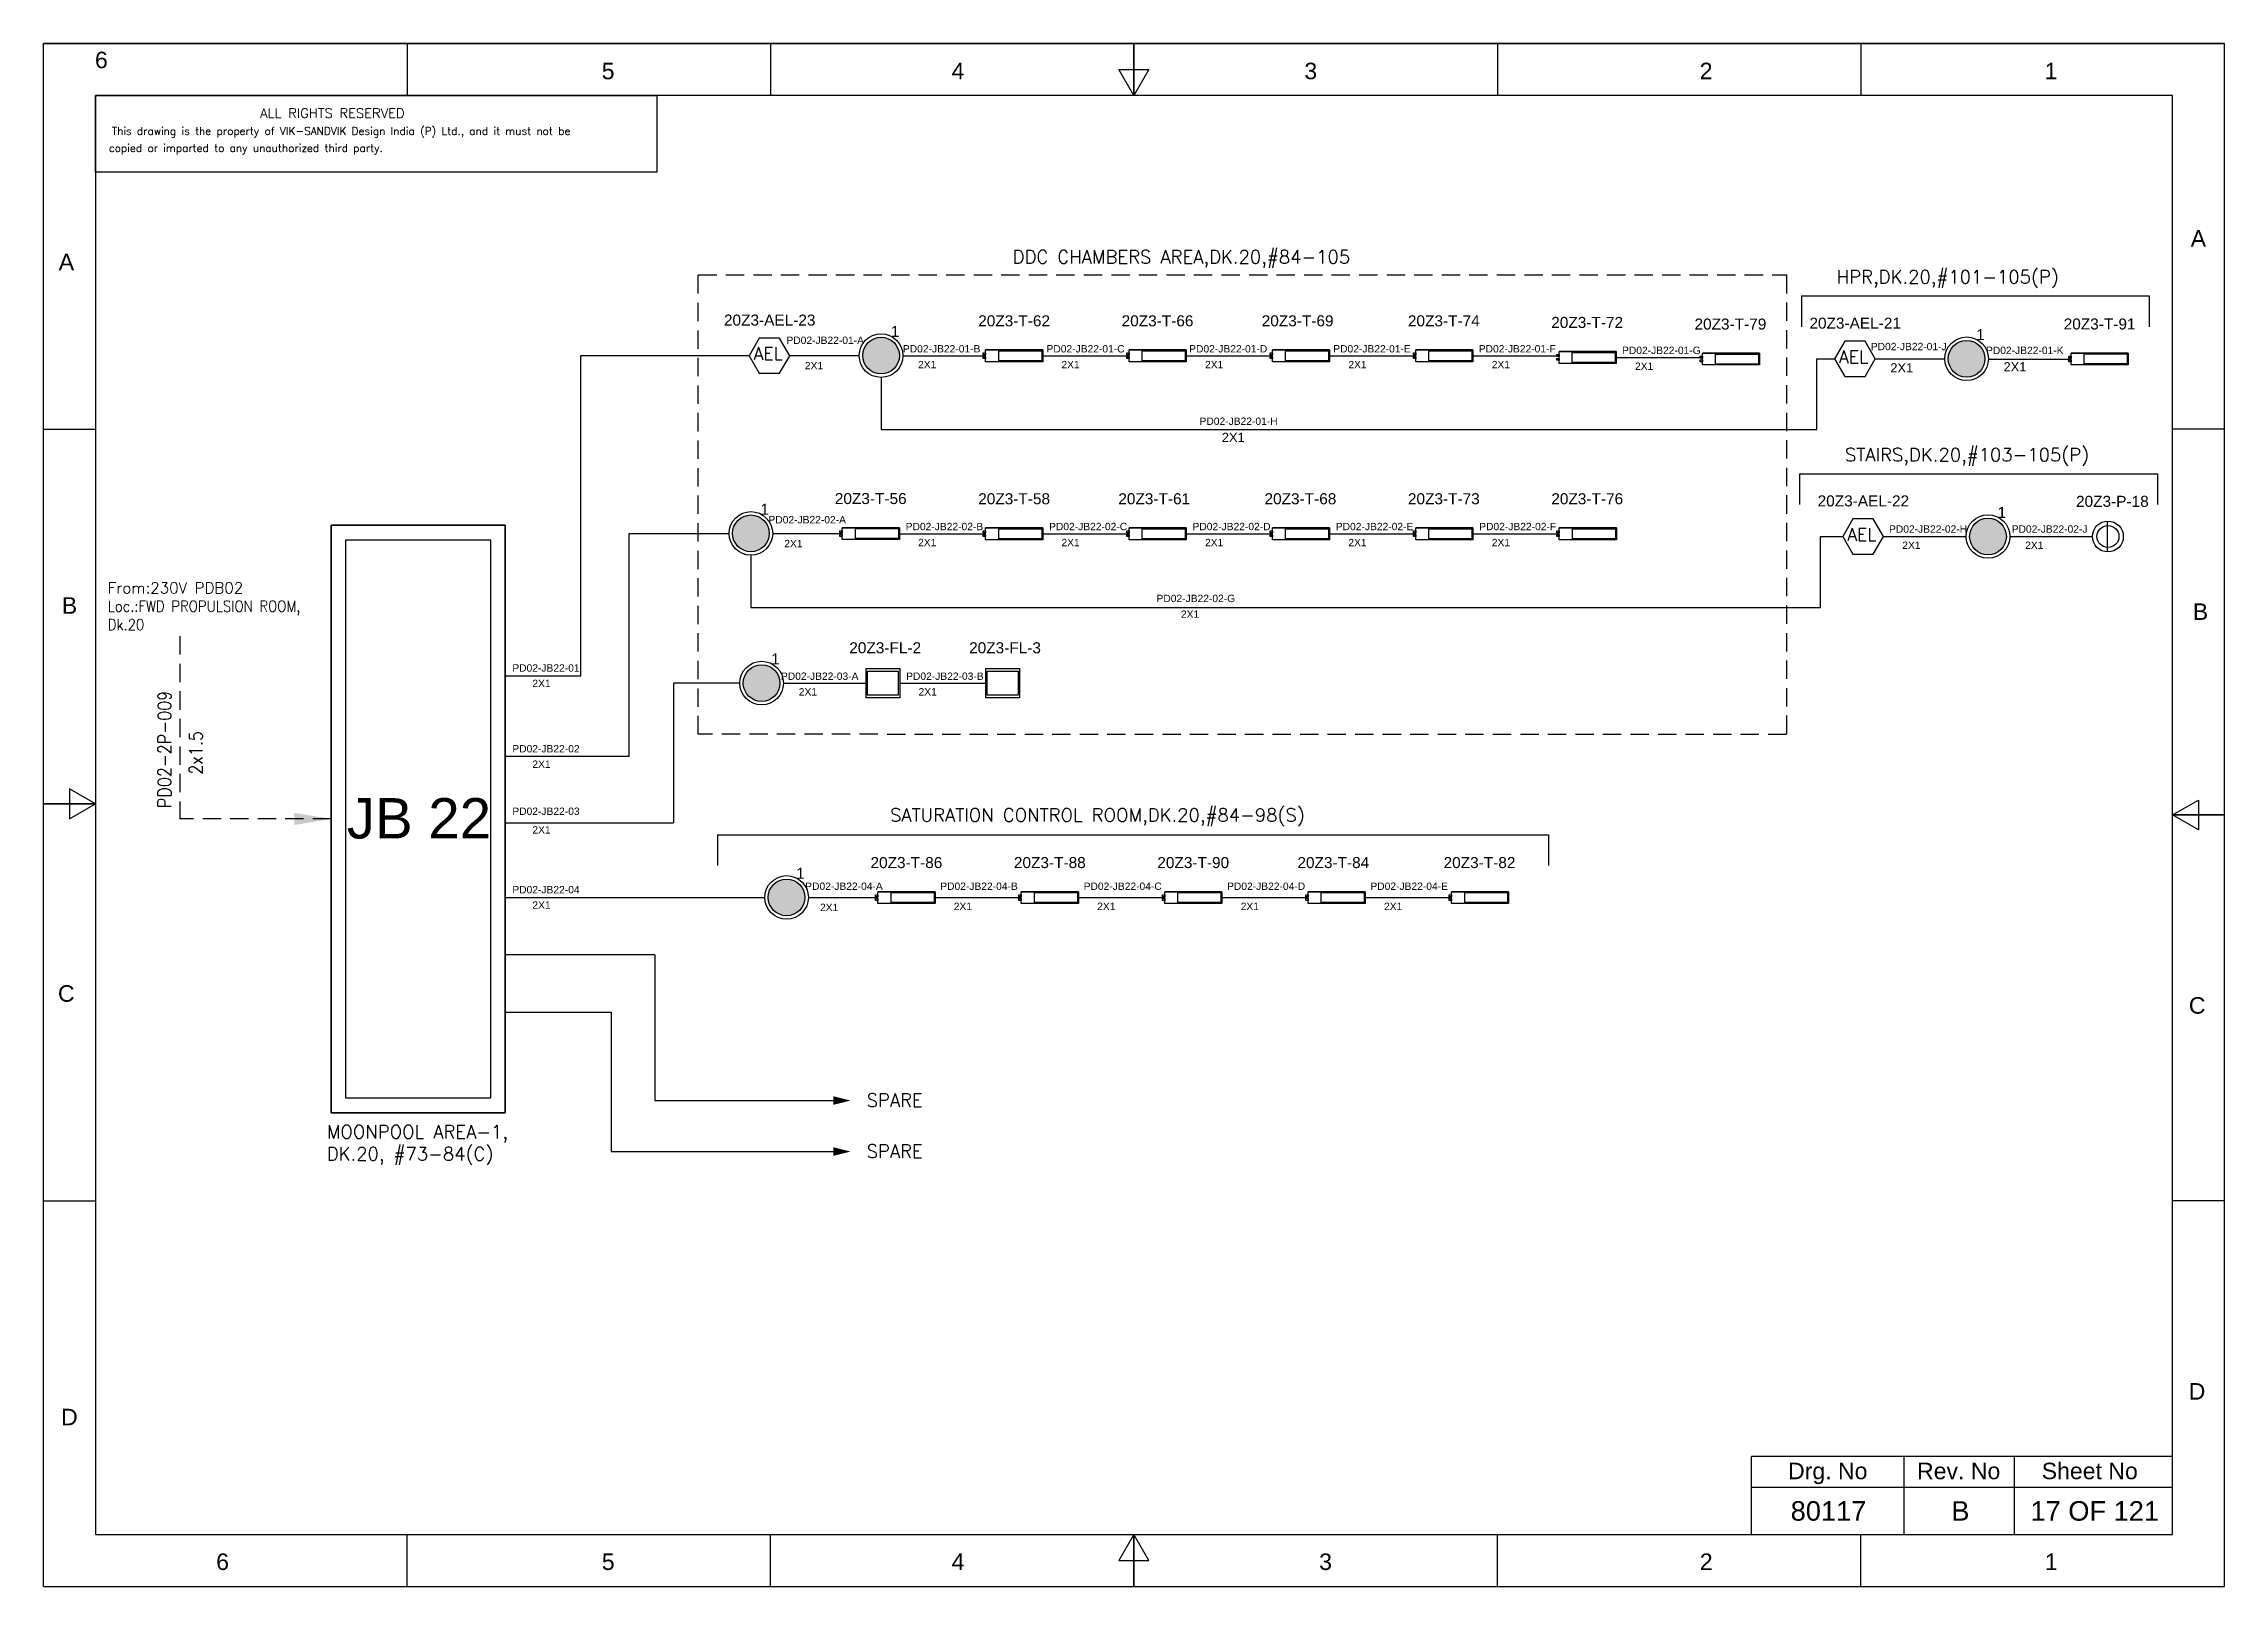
# Model space of a CAD drawing. Header units: inches. Extents: x -3311 to 1429, y -713 to 2436.
# Drawn here: x -1405.6 to -1108.6, y 1612.5 to 1822.6 of the extents above; entities that cross this region are included whole.
import ezdxf
from ezdxf.enums import TextEntityAlignment as Align

# ---------------------------------------------------------------- set-up
doc = ezdxf.new("R2010")
doc.units = ezdxf.units.IN
doc.linetypes.add('HIDDEN', pattern=[0.375, 0.25, -0.125])
doc.linetypes.add('SOLID', pattern=[0])
for name, color, linetype, lineweight in [('ELEC_TXT-025', 1, 'Continuous', 25), ('HEL-025', 1, 'Continuous', 25), ('HEL-035', 2, 'Continuous', 35)]:
    doc.layers.add(name, color=color, linetype=linetype, lineweight=lineweight)
doc.layers.add('LINE', color=3, linetype='SOLID')
doc.styles.add('_NORMAL', font='arial.ttf')
doc.styles.add('ROMANS', font='simplex.shx', dxfattribs={"width": 0.88})
doc.styles.get("Standard").update_dxf_attribs({"font": 'arial.ttf'})
doc.dimstyles.get("Standard").update_dxf_attribs({"dimtxt": 0.18, "dimasz": 0.18, "dimexe": 0.18, "dimexo": 0.0625, "dimgap": 0.09, "dimtad": 0, "dimtih": 1, "dimtoh": 1, "dimdec": 4, "dimzin": 0, "dimdsep": 46, "dimtxsty": 'Standard', "dimcen": 0.09, "dimadec": 0, "dimazin": 0, "dimtfac": 1, "dimtdec": 4, "dimtofl": 0, "dimtmove": 0, "dimatfit": 3, "dimfxl": 1, "dimtolj": 1, "dimtzin": 0, "dimarcsym": 0})
pattern_1 = [(0, (0, 0), (0, 6.985), [5.08, -1.905]), (90, (0, 0), (-6.985, 4e-16), [5.08, -1.905])]

msp = doc.modelspace()

# ---------------------------------------------------------------- texts
at = {"color": 7}
for s, height, p in [('PD02-JB22-01-A', 1, (-1304.48, 1781.66, 0.03)), ('2X1', 1, (-1301.97, 1778.21)), ('PD02-JB22-01-B', 1, (-1288.62, 1780.5, 0.03)), ('2X1', 1, (-1286.55, 1778.35, -0.03)), ('PD02-JB22-01-C', 1, (-1269.06, 1780.5, 0.03)), ('2X1', 1, (-1267.03, 1778.35, -0.05)), ('PD02-JB22-01-D', 1, (-1249.63, 1780.5, 0.03)), ('2X1', 1, (-1247.47, 1778.35, -0.08)), ('PD02-JB22-01-E', 1, (-1230.01, 1780.5, 0.03)), ('2X1', 1, (-1227.95, 1778.35, -0.11)), ('PD02-JB22-01-F', 1, (-1210.19, 1780.5, 0.03)), ('2X1', 1, (-1208.42, 1778.35, -0.14)), ('PD02-JB22-01-G', 1, (-1190.68, 1780.29)), ('2X1', 1, (-1188.91, 1778.13, -0.16)), ('PD02-JB22-01-J', 1, (-1156.8, 1780.81)), ('2X1', 1.25, (-1154.14, 1777.78, -0.08)), ('PD02-JB22-01-K', 1, (-1141.11, 1780.29)), ('2X1', 1.25, (-1138.72, 1777.93, -0.1)), ('PD02-JB22-01-H', 1, (-1248.22, 1770.64, 0.02)), ('2X1', 1.25, (-1245.18, 1768.31, -0.04)), ('PD02-JB22-02-A', 1, (-1306.93, 1757.23, 0.05)), ('PD02-JB22-02-B', 1, (-1288.24, 1756.3, 0.03)), ('PD02-JB22-02-C', 1, (-1268.71, 1756.3)), ('PD02-JB22-02-D', 1, (-1249.18, 1756.3, -0.03)), ('PD02-JB22-02-E', 1, (-1229.66, 1756.3, -0.05)), ('PD02-JB22-02-F', 1, (-1210.13, 1756.3, -0.08)), ('PD02-JB22-02-H', 1, (-1154.32, 1755.96, 0.05)), ('PD02-JB22-02-J', 1, (-1137.61, 1755.96, 0.05)), ('2X1', 1, (-1304.77, 1753.98)), ('2X1', 1, (-1286.55, 1754.12, -0.03)), ('2X1', 1, (-1267.03, 1754.12, -0.05)), ('2X1', 1, (-1247.47, 1754.12, -0.08)), ('2X1', 1, (-1227.95, 1754.12, -0.11)), ('2X1', 1, (-1208.42, 1754.12, -0.14)), ('2X1', 1, (-1152.51, 1753.75, -0.02)), ('2X1', 1, (-1135.78, 1753.75, -0.05)), ('PD02-JB22-02-G', 1, (-1254.08, 1746.51, 0.08)), ('2X1', 1, (-1250.75, 1744.37)), ('PD02-JB22-01', 1, (-1341.81, 1737.04)), ('2X1', 1, (-1339.08, 1734.94)), ('PD02-JB22-03-A', 1, (-1305.23, 1735.92, 0.04)), ('2X1', 1, (-1302.8, 1733.79, -0.02)), ('PD02-JB22-03-B', 1, (-1288.18, 1735.92, 0.04)), ('2X1', 1, (-1286.49, 1733.79, -0.05)), ('PD02-JB22-02', 1, (-1341.81, 1726.04)), ('2X1', 1, (-1339.08, 1723.94)), ('PD02-JB22-03', 1, (-1341.81, 1717.53)), ('2X1', 1, (-1339.08, 1714.99)), ('PD02-JB22-04', 1, (-1341.81, 1706.85)), ('PD02-JB22-04-A', 1, (-1301.92, 1707.32, 0.05)), ('PD02-JB22-04-B', 1, (-1283.53, 1707.32, 0.05)), ('PD02-JB22-04-C', 1, (-1264, 1707.32, 0.03)), ('PD02-JB22-04-D', 1, (-1244.47, 1707.32)), ('PD02-JB22-04-E', 1, (-1224.95, 1707.32, -0.03)), ('2X1', 1, (-1339.08, 1704.75)), ('2X1', 1, (-1299.91, 1704.44)), ('2X1', 1, (-1281.69, 1704.58, -0.05)), ('2X1', 1, (-1262.16, 1704.58, -0.08)), ('2X1', 1, (-1242.61, 1704.58, -0.11)), ('2X1', 1, (-1223.09, 1704.58, -0.14))]:
    msp.add_text(s, height=height, dxfattribs=at).set_placement(p)
at = {"color": 7, "lineweight": 30}
msp.add_text('JB 22', height=5.5, dxfattribs=at).set_placement((-1354.53, 1717.07), align=Align.MIDDLE_CENTER)
at = {"color": 7}
for s, height, p in [('Drg. No', 2.246, (-1162.66, 1628.2)), ('Rev. No', 2.246, (-1144.83, 1628.2)), ('Sheet No', 2.246, (-1126.98, 1628.2)), ('80117', 2.653, (-1162.56, 1622.76)), ('B', 2.65, (-1144.59, 1622.76)), ('17 OF 121', 2.653, (-1126.3, 1622.76))]:
    msp.add_text(s, height=height, dxfattribs=at).set_placement(p, align=Align.MIDDLE_CENTER)
at = {"color": 7, "char_height": 1.8, "attachment_point": 1, "style": '_NORMAL'}
for s, insert in [('{\\Fromans|c0;\\C2;DDC CHAMBERS AREA,DK.20,#84-105}', (-1273.68, 1794.41, -0.03)), ('{\\Fromans|c0;\\C2;SATURATION CONTROL ROOM,DK.20,#84-98(S)}', (-1290.37, 1718.42, -0.03)), ('{\\Fromans|c0;\\C2;MOONPOOL AREA-1, \\PDK.20, #73-84(C)}', (-1367.08, 1675.29))]:
    msp.add_mtext(s, dxfattribs=dict(at, insert=insert))
for s, insert, width in [('{\\Fromans|c0;\\C2;HPR,DK.20,#101-105(P)}', (-1161.44, 1791.69, -0.08), 55.0742), ('{\\Fromans|c0;\\C2;STAIRS,DK.20,#103-105(P)}', (-1160.32, 1767.48, -0.03), 55.0742), ('{\\Fromans|c0;\\C2;SPARE}', (-1293.55, 1679.59), 8.1658), ('{\\Fromans|c0;\\C2;SPARE}', (-1293.55, 1672.64), 8.1658)]:
    msp.add_mtext(s, dxfattribs=dict(at, insert=insert, width=width))
at = {"color": 7, "insert": (-1396.91, 1749.2), "char_height": 1.5, "width": 36.8884, "attachment_point": 1}
msp.add_mtext('{\\Fromans|c0;\\C2;From:230V PDB02\\P\\Fsimplex|c0;\\W0.88;Loc.:FWD PROPULSION ROOM,      \\PDk.20}', dxfattribs=at)
at = {"color": 7, "insert": (-1390.08, 1718.47), "char_height": 1.8, "width": 17.1296, "attachment_point": 1, "rotation": 90, "style": '_NORMAL'}
msp.add_mtext('{\\Fromans|c0;\\W0.88;PD02-2P-009}', dxfattribs=at)
at = {"color": 7, "insert": (-1385.8, 1723.03), "char_height": 1.8, "attachment_point": 1, "rotation": 90, "style": '_NORMAL'}
msp.add_mtext('{\\Fsimplex|c0;\\W0.88;2x1.5}', dxfattribs=at)

# ---------------------------------------------------------------- blocks, each defined once
blk = doc.blocks.new('AEL')
at = {"color": 4}
blk.add_lwpolyline([(989.98, -190.09), (992.75, -190.09), (994.14, -187.69), (992.75, -185.28), (989.98, -185.28), (988.59, -187.69)], close=True, dxfattribs=at)
at = {"color": 4, "style": 'ROMANS'}
blk.add_text('AEL', height=1.725, dxfattribs=at).set_placement((989.2, -188.27))
blk = doc.blocks.new('AEL_L')
blk.add_blockref('AEL', (0, 0))
blk.add_attdef('TAG_NO', (986.55, -183.59), '', height=1.5)
blk = doc.blocks.new('FIXED_KEY_SWITCH')
h = blk.add_hatch(color=1)
h.dxf.hatch_style = 1
edge = h.paths.add_edge_path()
edge.add_arc((848.13, 1737.46), 2.5, 0, 360)
at = {"color": 1}
blk.add_circle((848.13, 1737.46), 2.5, dxfattribs=at)
at = {"color": 7, "insert": (849.44, 1741.5), "char_height": 1.5, "attachment_point": 1, "style": '_NORMAL'}
blk.add_mtext_dynamic_manual_height_columns('1', width=1.5, gutter_width=7.5, heights=[0], dxfattribs=at)
blk = doc.blocks.new('SWT')
blk.add_blockref('FIXED_KEY_SWITCH', (0, 0))
blk.add_attdef('TAG_NO', (844.55, 1741.11), '', height=1.5)
blk = doc.blocks.new('1')
h = blk.add_hatch()
h.set_pattern_fill('ANGLE', color=6)
h.set_pattern_definition(pattern_1)
h.paths.add_polyline_path([(303.23, 2044.43, 1), (306.22, 2044.43, 1)], flags=0)
h.paths.add_polyline_path([(302.63, 2044.43, 1), (306.83, 2044.43, 1)])
h.paths.add_polyline_path([(306.22, 2044.43, -1), (303.23, 2044.43, -1)], flags=16)
h = blk.add_hatch()
h.set_pattern_fill('ANGLE', color=6)
h.set_pattern_definition(pattern_1)
h.paths.add_polyline_path([(303.23, 2044.43, 1), (306.22, 2044.43, 1)])
at = {"color": 6}
for radius in [2.1, 1.5]:
    blk.add_circle((304.73, 2044.43), radius, dxfattribs=at)
blk = doc.blocks.new('LED PENDENT LIGHT 15W')
blk.add_blockref('1', (0, 0))
blk.add_attdef('TAG_NO', (301.63, 2048.1), '', height=1.5)
blk = doc.blocks.new('2A')
at = {"color": 7, "lineweight": -3, "ltscale": 2.5}
blk.add_line((790.02, 1997.62, -0.03), (782.23, 1997.62, -0.03), dxfattribs=at)
at = {"color": 7, "lineweight": -3, "ltscale": 2.5, "elevation": -0.03}
for points in [[(781.91, 1997.21), (782.23, 1997.21), (782.23, 1996.94), (781.91, 1996.94)], [(781.91, 1996.7), (782.23, 1996.7), (782.23, 1996.44), (781.91, 1996.44)], [(782.23, 1997.62), (790.02, 1997.62), (790.02, 1996.02), (782.23, 1996.02)], [(784.03, 1997.5), (789.88, 1997.5), (789.88, 1996.14), (784.03, 1996.14)]]:
    blk.add_lwpolyline(points, close=True, dxfattribs=at)
blk = doc.blocks.new('LED TUBE LIGHT 30W')
blk.add_blockref('2A', (179.91, -357.89))
blk.add_attdef('TAG_NO.', (962.52, 1642.97), '', height=1.5)
blk = doc.blocks.new('13')
for points in [[(436.88, 1959.44), (441.46, 1959.44), (441.46, 1955.44), (436.88, 1955.44)], [(437.07, 1959.08), (441.26, 1959.08), (441.26, 1955.8), (437.07, 1955.8)]]:
    blk.add_lwpolyline(points, close=True)
blk = doc.blocks.new('LED FLOOD LIGHT 100W')
blk.add_blockref('13', (5123.55, -712.19))
blk.add_attdef('TAG_NO', (5558.98, 1249.67), '', height=1.5)
blk = doc.blocks.new('fr')
at = {"color": 7, "linetype": 'Continuous'}
for p, q in [((33763.99, 4500.4), (33466.99, 4500.4)), ((33466.99, 4500.4), (33763.99, 4500.4)), ((33466.99, 4290.33), (33466.99, 4500.4)), ((33516.49, 4500.4), (33516.49, 4493.33)), ((33565.99, 4500.4), (33565.99, 4493.33)), ((33615.49, 4500.4), (33615.49, 4493.33)), ((33615.49, 4493.33), (33615.49, 4500.4)), ((33615.49, 4500.4), (33615.49, 4493.33)), ((33664.99, 4500.4), (33664.99, 4493.33)), ((33714.49, 4500.4), (33714.49, 4493.33)), ((33763.99, 4290.33), (33763.99, 4500.4)), ((33763.99, 4290.33), (33763.99, 4500.4)), ((33615.49, 4493.33), (33613.45, 4496.87)), ((33613.45, 4496.87), (33617.53, 4496.87)), ((33617.53, 4496.87), (33615.49, 4493.33)), ((33756.92, 4493.33), (33474.06, 4493.33)), ((33474.06, 4493.33), (33474.06, 4297.41)), ((33756.92, 4297.41), (33756.92, 4493.33)), ((33466.99, 4447.89), (33474.06, 4447.89)), ((33763.99, 4447.89), (33756.92, 4447.89)), ((33474.06, 4396.87), (33470.53, 4398.91)), ((33470.53, 4398.91), (33470.53, 4394.83)), ((33466.99, 4396.87), (33474.06, 4396.87)), ((33474.06, 4396.87), (33466.99, 4396.87)), ((33466.99, 4396.87), (33474.06, 4396.87)), ((33470.53, 4394.83), (33474.06, 4396.87)), ((33756.92, 4395.37), (33760.45, 4397.41)), ((33760.45, 4397.41), (33760.45, 4393.33)), ((33763.99, 4395.37), (33756.92, 4395.37)), ((33760.45, 4393.33), (33756.92, 4395.37)), ((33756.92, 4395.37), (33763.99, 4395.37)), ((33763.99, 4395.37), (33756.92, 4395.37)), ((33466.99, 4342.85), (33474.06, 4342.85)), ((33763.99, 4342.85), (33756.92, 4342.85)), ((33474.06, 4297.41), (33756.92, 4297.41)), ((33516.49, 4290.33), (33516.49, 4297.41)), ((33565.99, 4290.33), (33565.99, 4297.41)), ((33615.49, 4297.41), (33613.45, 4293.87)), ((33615.49, 4290.33), (33615.49, 4297.41)), ((33617.53, 4293.87), (33615.49, 4297.41)), ((33615.49, 4297.41), (33615.49, 4290.33)), ((33615.49, 4290.33), (33615.49, 4297.41)), ((33664.99, 4290.33), (33664.99, 4297.41)), ((33714.49, 4290.33), (33714.49, 4297.41)), ((33613.45, 4293.87), (33617.53, 4293.87)), ((33466.99, 4290.33), (33763.99, 4290.33)), ((33466.99, 4290.33), (33763.99, 4290.33))]:
    blk.add_line(p, q, dxfattribs=at)
at = {"color": 7, "style": '_NORMAL'}
for s, p in [('6', (33474.86, 4498.18)), ('5', (33543.88, 4496.68)), ('4', (33591.52, 4496.68)), ('3', (33639.57, 4496.68)), ('2', (33693.41, 4496.68)), ('1', (33740.39, 4496.68)), ('A', (33760.45, 4473.88)), ('A', (33470.1, 4470.68)), ('B', (33470.52, 4423.9)), ('B', (33760.74, 4423.06)), ('C', (33470.08, 4371.07)), ('C', (33760.29, 4369.44)), ('D', (33760.27, 4316.89)), ('D', (33470.51, 4313.39)), ('6', (33491.37, 4293.69)), ('5', (33543.89, 4293.69)), ('4', (33591.53, 4293.69)), ('3', (33641.59, 4293.69)), ('2', (33693.43, 4293.69)), ('1', (33740.41, 4293.69))]:
    blk.add_text(s, height=2.25, dxfattribs=at).set_placement(p, align=Align.MIDDLE_CENTER)
blk = doc.blocks.new('A$C4BAD7D21')
at = {"layer": 'HEL-025'}
blk.add_lwpolyline([(-34000, 0), (-34000, 2086), (-18714, 2086), (-18714, 0)], close=True, dxfattribs=at)
at = {"layer": 'HEL-025', "style": 'ROMANS'}
for s, p in [('This drawing is the property of VIK-SANDVIK Design India (P) Ltd., and it must not be', (-33558, 1016)), (' copied or imparted to any unauthorized third party.', (-33785, 550))]:
    blk.add_text(s, height=210, dxfattribs=at).set_placement(p)
at = {"layer": 'HEL-035', "style": 'ROMANS'}
blk.add_text('     ALL RIGHTS RESERVED', height=262.5, dxfattribs=at).set_placement((-30497, 1476))

# ---------------------------------------------------------------- linework, layer by layer
for p, q in [((-1166.24, 1788.19, -0.08), (-1118.88, 1788.19, -0.08)), ((-1332.47, 1736.48), (-1332.47, 1780.07, 0.05)), ((-1164.17, 1769.99, -0.05), (-1164.17, 1779.64, -0.05)), ((-1291.59, 1777.09, -0.03), (-1291.59, 1769.99, -0.03)), ((-1291.59, 1769.99, -0.03), (-1164.17, 1769.99, -0.05)), ((-1166.52, 1763.99, -0.03), (-1117.76, 1763.99, -0.03)), ((-1163.67, 1745.79), (-1163.67, 1755.44)), ((-1309.32, 1752.89), (-1309.32, 1745.79)), ((-1309.32, 1745.79), (-1163.67, 1745.79)), ((-1310.84, 1735.48, -0.02), (-1319.87, 1735.48, -0.02)), ((-1319.87, 1735.48, -0.02), (-1319.87, 1716.46, -0.02)), ((-1313.87, 1714.84, -0.03), (-1200.69, 1714.84, -0.03)), ((-1322.41, 1698.49), (-1342.79, 1698.49))]:
    msp.add_line(p, q)
at = {"color": 7, "linetype": 'Continuous'}
for p, q in [((-1115.72, 1630.15), (-1173.04, 1630.15)), ((-1173.04, 1619.56), (-1173.04, 1630.15)), ((-1152.26, 1619.56), (-1152.26, 1630.15)), ((-1137.25, 1619.56), (-1137.25, 1630.15)), ((-1173.04, 1625.97), (-1115.72, 1625.97))]:
    msp.add_line(p, q, dxfattribs=at)
at = {"linetype": 'HIDDEN', "ltscale": 10, "elevation": -0.03}
msp.add_lwpolyline([(-1316.48, 1791.09), (-1168.28, 1791.05), (-1168.28, 1728.47), (-1316.48, 1728.51)], close=True, dxfattribs=at)
at = {"linetype": 'HIDDEN', "ltscale": 10}
msp.add_lwpolyline([(-1387.09, 1741.86), (-1387.09, 1716.98)], dxfattribs=at)
for points in [[(-1298.11, 1678.64, 1.18, 0, 0), (-1295.75, 1678.64, 0, 0, 0)], [(-1298.11, 1671.69, 1.18, 0, 0), (-1295.75, 1671.69, 0, 0, 0)]]:
    msp.add_lwpolyline(points, format="xyseb")
at = {"layer": 'LINE', "color": 0}
for p, q in [((-1166.24, 1788.19, -0.08), (-1166.24, 1784, -0.08)), ((-1118.88, 1788.19, -0.08), (-1118.88, 1784, -0.08)), ((-1332.47, 1780.07, 0.05), (-1309.58, 1780.07)), ((-1304.02, 1780.07), (-1294.56, 1780.07, -0.03)), ((-1288.61, 1780.04, -0.03), (-1277.36, 1780.04, -0.05)), ((-1269.56, 1780.04, -0.05), (-1257.83, 1780.04, -0.08)), ((-1250.03, 1780.04, -0.08), (-1238.3, 1780.04, -0.11)), ((-1230.51, 1780.04, -0.11), (-1218.78, 1780.04, -0.14)), ((-1210.98, 1780.04, -0.14), (-1199.25, 1780.04, -0.16)), ((-1191.46, 1779.82, -0.16), (-1179.74, 1779.82, -0.19)), ((-1164.17, 1779.64, -0.05), (-1161.74, 1779.64, -0.08)), ((-1156.19, 1779.64, -0.08), (-1146.73, 1779.64, -0.1)), ((-1140.78, 1779.61, -0.11), (-1129.53, 1779.61, -0.13)), ((-1166.52, 1763.99, -0.03), (-1166.52, 1759.8, -0.03)), ((-1117.76, 1763.99, -0.03), (-1117.76, 1759.8, -0.03)), ((-1366.48, 1756.98), (-1366.48, 1676.98)), ((-1342.79, 1756.98), (-1366.48, 1756.98)), ((-1342.79, 1676.98), (-1342.79, 1756.98)), ((-1325.9, 1725.48), (-1325.9, 1755.86)), ((-1325.9, 1755.86, 0.03), (-1312.29, 1755.86, 0)), ((-1306.35, 1755.84, 0), (-1296.89, 1755.84, -0.03)), ((-1289.09, 1755.81, -0.03), (-1277.36, 1755.81, -0.05)), ((-1269.56, 1755.81, -0.05), (-1257.83, 1755.81, -0.08)), ((-1250.03, 1755.81, -0.08), (-1238.3, 1755.81, -0.11)), ((-1230.51, 1755.81, -0.11), (-1218.78, 1755.81, -0.14)), ((-1210.98, 1755.81, -0.14), (-1199.25, 1755.81, -0.16)), ((-1163.67, 1755.44), (-1160.62, 1755.44, -0.02)), ((-1155.07, 1755.44, -0.02), (-1143.81, 1755.44, -0.05)), ((-1137.87, 1755.44, -0.05), (-1126.61, 1755.44, -0.08)), ((-1342.79, 1736.48), (-1332.47, 1736.48)), ((-1304.89, 1735.48, -0.02), (-1293.63, 1735.48, -0.05)), ((-1289.05, 1735.48, -0.05), (-1277.32, 1735.48, -0.07)), ((-1325.9, 1725.48), (-1342.79, 1725.48)), ((-1342.79, 1716.46, 0.06), (-1319.87, 1716.46, 0.02)), ((-1313.87, 1714.84, -0.03), (-1313.87, 1710.65, -0.03)), ((-1200.69, 1714.84, -0.03), (-1200.69, 1710.65, -0.03)), ((-1342.79, 1706.29), (-1307.43, 1706.29)), ((-1301.49, 1706.29, 0), (-1292.02, 1706.29, -0.03)), ((-1284.23, 1706.27, -0.05), (-1272.5, 1706.27, -0.08)), ((-1264.7, 1706.27, -0.08), (-1252.97, 1706.27, -0.11)), ((-1245.17, 1706.27, -0.11), (-1233.44, 1706.27, -0.14)), ((-1225.65, 1706.27, -0.14), (-1213.92, 1706.27, -0.16)), ((-1322.41, 1698.49), (-1322.41, 1678.64)), ((-1342.79, 1690.69), (-1328.33, 1690.69)), ((-1328.33, 1690.69), (-1328.33, 1671.69)), ((-1322.41, 1678.64), (-1298.02, 1678.64)), ((-1366.48, 1676.98), (-1342.79, 1676.98)), ((-1328.33, 1671.69), (-1298.02, 1671.69))]:
    msp.add_line(p, q, dxfattribs=at)
for points in [[(-1366.48, 1756.98), (-1342.79, 1756.98), (-1342.79, 1676.98), (-1366.48, 1676.98)], [(-1364.48, 1754.98), (-1344.79, 1754.98), (-1344.79, 1678.98), (-1364.48, 1678.98)]]:
    msp.add_lwpolyline(points, close=True, dxfattribs=at)
for centre in [(-1291.59, 1780.07, -0.03), (-1143.75, 1779.64, -0.1), (-1309.32, 1755.86), (-1140.84, 1755.44, -0.05), (-1307.86, 1735.48, -0.02), (-1304.46, 1706.29)]:
    msp.add_circle(centre, 2.97, dxfattribs=at)

# ---------------------------------------------------------------- block references
for name, p in [('fr', (-34872.64, -2677.85)), ('SWT', (-2139.72, 42.61, -0.03)), ('SWT', (-1991.88, 42.18, -0.1)), ('SWT', (-2157.45, 18.41)), ('SWT', (-1988.97, 17.98, -0.05)), ('SWT', (-2155.99, -1.98, -0.02)), ('SWT', (-2152.59, -31.16))]:
    msp.add_blockref(name, p)
ref = msp.add_blockref('AEL_L', (-2298.16, 1967.75))
ref.add_attrib('TAG_NO', '20Z3-AEL-23', (-1312.99, 1784.16), dxfattribs={"color": 4, "height": 1.5})
ref = msp.add_blockref('LED TUBE LIGHT 30W', (-2239.49, 141.11, -0.03))
ref.add_attrib('TAG_NO.', '20Z3-T-62', (-1278.36, 1784.06, -0.03), dxfattribs={"height": 1.5})
ref = msp.add_blockref('LED TUBE LIGHT 30W', (-2219.96, 141.11, -0.05))
ref.add_attrib('TAG_NO.', '20Z3-T-66', (-1258.83, 1784.06, -0.05), dxfattribs={"height": 1.5})
ref = msp.add_blockref('LED TUBE LIGHT 30W', (-2200.44, 141.11, -0.08))
ref.add_attrib('TAG_NO.', '20Z3-T-69', (-1239.75, 1784.06, -0.08), dxfattribs={"height": 1.5})
ref = msp.add_blockref('LED TUBE LIGHT 30W', (-2180.91, 141.11, -0.11))
ref.add_attrib('TAG_NO.', '20Z3-T-74', (-1219.84, 1784.06, -0.11), dxfattribs={"height": 1.5})
ref = msp.add_blockref('LED TUBE LIGHT 30W', (-2161.39, 140.89, -0.14))
ref.add_attrib('TAG_NO.', '20Z3-T-72', (-1200.32, 1783.84, -0.14), dxfattribs={"height": 1.5})
ref = msp.add_blockref('LED TUBE LIGHT 30W', (-2141.88, 140.67, -0.16))
ref.add_attrib('TAG_NO.', '20Z3-T-79', (-1180.81, 1783.62, -0.16), dxfattribs={"height": 1.5})
ref = msp.add_blockref('AEL_L', (-2150.33, 1967.33, -0.08))
ref.add_attrib('TAG_NO', '20Z3-AEL-21', (-1165.16, 1783.74, -0.08), dxfattribs={"color": 4, "height": 1.5})
ref = msp.add_blockref('LED TUBE LIGHT 30W', (-2091.66, 140.69, -0.1))
ref.add_attrib('TAG_NO.', '20Z3-T-91', (-1130.53, 1783.63, -0.1), dxfattribs={"height": 1.5})
ref = msp.add_blockref('LED TUBE LIGHT 30W', (-2259.02, 116.91))
ref.add_attrib('TAG_NO.', '20Z3-T-56', (-1297.89, 1759.86), dxfattribs={"height": 1.5})
ref = msp.add_blockref('LED TUBE LIGHT 30W', (-2239.49, 116.88, -0.03))
ref.add_attrib('TAG_NO.', '20Z3-T-58', (-1278.36, 1759.83, -0.03), dxfattribs={"height": 1.5})
ref = msp.add_blockref('LED TUBE LIGHT 30W', (-2219.96, 116.88, -0.05))
ref.add_attrib('TAG_NO.', '20Z3-T-61', (-1259.28, 1759.83, -0.05), dxfattribs={"height": 1.5})
ref = msp.add_blockref('LED TUBE LIGHT 30W', (-2200.44, 116.88, -0.08))
ref.add_attrib('TAG_NO.', '20Z3-T-68', (-1239.37, 1759.83, -0.08), dxfattribs={"height": 1.5})
ref = msp.add_blockref('LED TUBE LIGHT 30W', (-2180.91, 116.88, -0.11))
ref.add_attrib('TAG_NO.', '20Z3-T-73', (-1219.84, 1759.83, -0.11), dxfattribs={"height": 1.5})
ref = msp.add_blockref('LED TUBE LIGHT 30W', (-2161.38, 116.88, -0.14))
ref.add_attrib('TAG_NO.', '20Z3-T-76', (-1200.31, 1759.83, -0.14), dxfattribs={"height": 1.5})
ref = msp.add_blockref('AEL_L', (-2149.21, 1943.13, -0.02))
ref.add_attrib('TAG_NO', '20Z3-AEL-22', (-1164.04, 1759.54, -0.02), dxfattribs={"color": 4, "height": 1.5})
ref = msp.add_blockref('LED PENDENT LIGHT 15W', (-1429.24, -288.99, -0.08))
ref.add_attrib('TAG_NO', '20Z3-P-18', (-1128.85, 1759.48, -0.08), dxfattribs={"height": 1.5})
ref = msp.add_blockref('LED FLOOD LIGHT 100W', (-6854.06, 490.23, -0.05))
ref.add_attrib('TAG_NO', '20Z3-FL-2', (-1295.92, 1739.54, -0.05), dxfattribs={"height": 1.5})
ref = msp.add_blockref('LED FLOOD LIGHT 100W', (-6837.74, 490.23, -0.07))
ref.add_attrib('TAG_NO', '20Z3-FL-3', (-1279.6, 1739.54, -0.07), dxfattribs={"height": 1.5})
ref = msp.add_blockref('LED TUBE LIGHT 30W', (-2254.16, 67.34, -0.03))
ref.add_attrib('TAG_NO.', '20Z3-T-86', (-1293.03, 1710.29, -0.03), dxfattribs={"height": 1.5})
ref = msp.add_blockref('LED TUBE LIGHT 30W', (-2234.63, 67.34, -0.05))
ref.add_attrib('TAG_NO.', '20Z3-T-88', (-1273.5, 1710.29, -0.05), dxfattribs={"height": 1.5})
ref = msp.add_blockref('LED TUBE LIGHT 30W', (-2215.1, 67.34, -0.08))
ref.add_attrib('TAG_NO.', '20Z3-T-90', (-1253.97, 1710.29, -0.08), dxfattribs={"height": 1.5})
ref = msp.add_blockref('LED TUBE LIGHT 30W', (-2195.58, 67.34, -0.11))
ref.add_attrib('TAG_NO.', '20Z3-T-84', (-1234.89, 1710.29, -0.11), dxfattribs={"height": 1.5})
ref = msp.add_blockref('LED TUBE LIGHT 30W', (-2176.05, 67.34, -0.14))
ref.add_attrib('TAG_NO.', '20Z3-T-82', (-1214.98, 1710.29, -0.14), dxfattribs={"height": 1.5})
at = {"layer": 'ELEC_TXT-025', "color": 0, "xscale": 0.005, "yscale": 0.005, "zscale": 0.005}
msp.add_blockref('A$C4BAD7D21', (-1228.57, 1805.05), dxfattribs=at)

msp.set_redraw_order([(e.dxf.handle, doc.entitydb.next_handle()) for e in msp.query("TEXT MTEXT ATTDEF DIMENSION ARC_DIMENSION")])  # texts and dimensions are drawn at this point

# ---------------------------------------------------------------- leaders
at = {"linetype": 'HIDDEN', "ltscale": 10}
msp.add_leader([(-1366.48, 1716.98), (-1387.09, 1716.98)], dimstyle='Standard', override={"dimasz": 5, "dimarcsym": 1}, dxfattribs=at)

doc.saveas('drawing.dxf')
